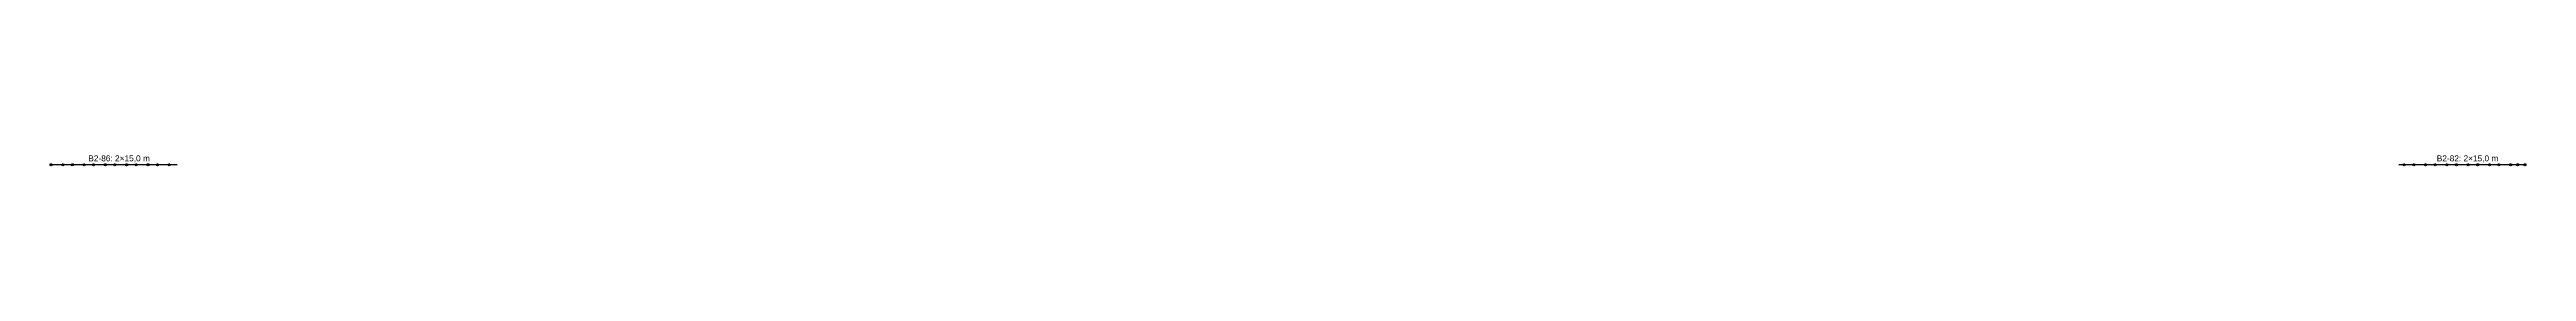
# Model space of a CAD drawing. Header units: millimetres. Extents: x 4893 to 477136, y -248774 to -84814.
# Drawn here: x 104075 to 396153, y -111152 to -109922 of the extents above; entities that cross this region are included whole.
import ezdxf

# ---------------------------------------------------------------- set-up
doc = ezdxf.new("R2010")
doc.units = ezdxf.units.MM
doc.layers.add('GC-GHI CHU', color=2, linetype='Continuous')
doc.layers.add('GC-HOP 40x60 GIA CUONG', color=1, linetype='Continuous')
doc.styles.add('GC_VN', font='arial.ttf')

msp = doc.modelspace()

# ---------------------------------------------------------------- linework, layer by layer
at = {"layer": 'GC-HOP 40x60 GIA CUONG', "const_width": 150}
for points in [[(104150, -111032), (119150, -111032)], [(381078, -111032), (396078, -111032)]]:
    msp.add_lwpolyline(points, dxfattribs=at)
at = {"layer": 'GC-HOP 40x60 GIA CUONG'}
for centre in [(104250, -111032), (105640, -111032), (106760, -111032), (108150, -111032), (109270, -111032), (110660, -111032), (111780, -111032), (113170, -111032), (114290, -111032), (115680, -111032), (116800, -111032), (118190, -111032), (381745, -111032), (382865, -111032), (384255, -111032), (385375, -111032), (386765, -111032), (387885, -111032), (389275, -111032), (390395, -111032), (391785, -111032), (392905, -111032), (394295, -111032), (395113, -111032), (395978, -111032)]:
    msp.add_circle(centre, 120, dxfattribs=at)

# ---------------------------------------------------------------- texts
at = {"layer": 'GC-GHI CHU', "style": 'GC_VN'}
for s, p in [('B2-86: 2×15,0 m', (108650, -110632)), ('B2-82: 2×15,0 m', (385578, -110632))]:
    msp.add_text(s, height=700, dxfattribs=at).set_placement(p)

doc.saveas('drawing.dxf')
